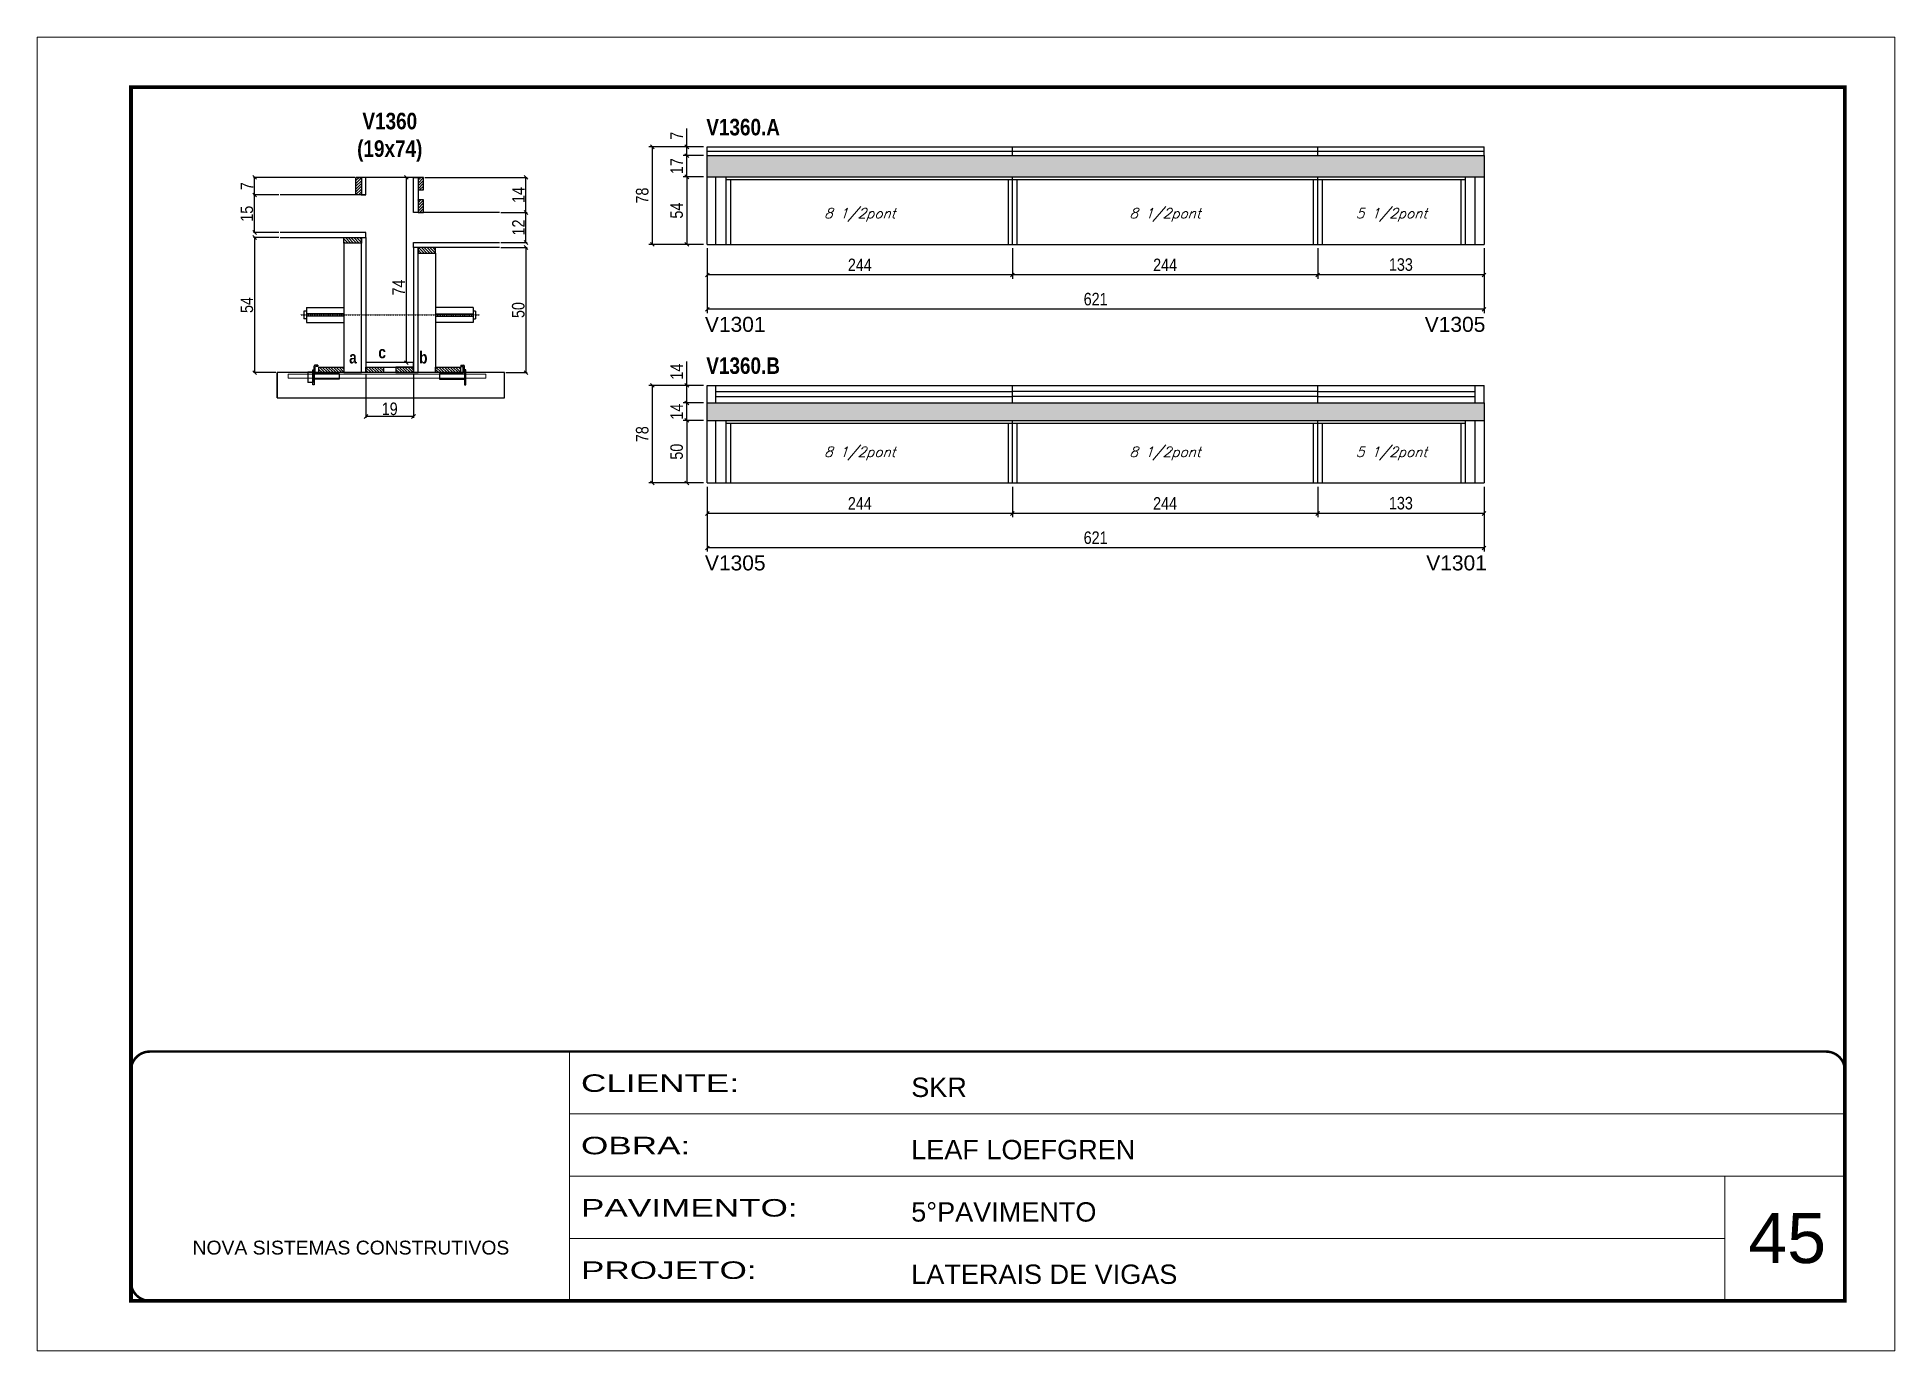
# Model space of a CAD drawing. Extents: x 3309 to 10384, y -2522 to 14608.
# Drawn here: x 3309 to 4794, y 924 to 1974 of the extents above; entities that cross this region are included whole.
import ezdxf

# ---------------------------------------------------------------- set-up
doc = ezdxf.new("R2010")
doc.units = 0
for name, pattern in [('CONTINUO', [0]), ('DASHED', [0.75, 0.5, -0.25]), ('HIDDEN', [0.375, 0.25, -0.125])]:
    doc.linetypes.add(name, pattern=pattern)
for name, color, linetype in [('5', 5, 'Continuous'), ('barrote', 251, 'Continuous'), ('COTA', 241, 'Continuous'), ('detalhes', 4, 'Continuous'), ('NOMENCLATURA', 7, 'Continuous'), ('Painéis', 200, 'Continuous'), ('presilha', 1, 'Continuous'), ('SARR_2.2x10', 60, 'Continuous'), ('SARR_2.2x7', 40, 'Continuous'), ('SARR_3.5x7', 81, 'Continuous'), ('SARR_EDITAR', 141, 'Continuous'), ('TENSOR', 3, 'Continuous'), ('texto', 7, 'Continuous')]:
    doc.layers.add(name, color=color, linetype=linetype)
for name, color, linetype, lineweight in [('CARIMBO', 255, 'Continuous', 9), ('CONCRETO', 251, 'Continuous', 25), ('Folhas', 255, 'Continuous', 9), ('SARRAFO DE PRESSAO', 251, 'DASHED', 9), ('SCO-___-LAJ', 2, 'Continuous', 0)]:
    doc.layers.add(name, color=color, linetype=linetype, lineweight=lineweight)
doc.styles.add('ARIAL', font='arial.ttf')
doc.styles.add('COTA TECNICA', font='techl___.ttf', dxfattribs={"height": 10})
doc.styles.add('COTA TECNICA 2X', font='techl___.ttf', dxfattribs={"height": 10})
doc.styles.add('Romans', font='romans.shx')
doc.styles.get("Standard").update_dxf_attribs({"font": 'arial.ttf'})
doc.styles.add('TECNICA', font='techb___.ttf', dxfattribs={"height": 10})
doc.styles.add('Tecnologia', font='')
doc.styles.get('Tecnologia').set_extended_font_data('Forgotten Futurist')
doc.dimstyles.new('PAINEL', dxfattribs={"dimtxt": 10, "dimasz": 3, "dimexe": 3, "dimexo": 3, "dimgap": 3, "dimtad": 1, "dimdec": 1, "dimzin": 12, "dimdsep": 46, "dimtxsty": 'COTA TECNICA', "dimblk1": 'OBLIQUE', "dimblk2": 'OBLIQUE', "dimsah": 1, "dimcen": 0.9, "dimclrd": 4, "dimclre": 4, "dimclrt": 240, "dimadec": 1, "dimazin": 3, "dimtfac": 1, "dimtdec": 1, "dimtmove": 0, "dimatfit": 3, "dimfxl": 1, "dimtolj": 1, "dimtzin": 12, "dimarcsym": 0})
doc.dimstyles.new('SECAO', dxfattribs={"dimscale": 0.333333, "dimtxt": 5, "dimasz": 9, "dimexe": 3, "dimexo": 3, "dimgap": 3, "dimtad": 1, "dimdec": 1, "dimlfac": 0.5, "dimzin": 12, "dimdsep": 46, "dimtxsty": 'COTA TECNICA 2X', "dimblk1": 'OBLIQUE', "dimblk2": 'OBLIQUE', "dimsah": 1, "dimcen": 0.9, "dimclrd": 4, "dimclre": 4, "dimclrt": 240, "dimadec": 1, "dimazin": 3, "dimtfac": 1, "dimtdec": 1, "dimtmove": 0, "dimatfit": 3, "dimfxl": 1, "dimtolj": 1, "dimtzin": 12, "dimarcsym": 0})
pattern_1 = [(135, (36807.744, -121806.7849), (-1.122532015, -1.122532015), [])]
pattern_2 = [(225, (127130.375, 34955.7234), (1.122532015, -1.122532015), [])]

msp = doc.modelspace()

# ---------------------------------------------------------------- texts
at = {"layer": '5', "linetype": 'Continuous'}
for s, p in [('V1301', (3843.17, 1737.99)), ('V1305', (4418.58, 1737.99)), ('V1305', (3843.17, 1547.32)), ('V1301', (4419.78, 1547.32))]:
    msp.add_text(s, height=12, rotation=359.99996, dxfattribs=at).set_placement(p)
at = {"layer": 'CARIMBO', "style": 'ARIAL'}
msp.add_text('45', height=40, dxfattribs=at).set_placement((4677.23, 993.68))
at = {"layer": 'detalhes', "style": 'TECNICA'}
for s, p in [('c', (3582.08, 1716.86)), ('b', (3614.7, 1712.74)), ('a', (3558.73, 1712.75))]:
    msp.add_text(s, height=9.6, dxfattribs=at).set_placement(p)
at = {"layer": 'NOMENCLATURA', "style": 'TECNICA'}
for s, p in [('V1360.A', (3844.28, 1895.05)), ('V1360.B', (3844.28, 1704.38))]:
    msp.add_text(s, height=13.2, dxfattribs=at).set_placement(p)
at = {"layer": 'NOMENCLATURA', "insert": (3591.24, 1913.08), "char_height": 13.2, "attachment_point": 2, "style": 'TECNICA'}
msp.add_mtext_dynamic_manual_height_columns('V1360\\P(19x74)', width=300.2766, gutter_width=1, heights=[0], dxfattribs=at)
at = {"layer": 'texto', "color": 2, "char_height": 8, "attachment_point": 5, "style": 'Romans'}
for s, insert in [('{\\Q19;\\C256;8 1/2pont}', (3967, 1831.43)), ('{\\Q19;\\C256;8 1/2pont}', (4211, 1831.43)), ('{\\Q19;\\C256;5 1/2pont}', (4392, 1831.43)), ('{\\Q19;\\C256;8 1/2pont}', (3967, 1640.76)), ('{\\Q19;\\C256;8 1/2pont}', (4211, 1640.76)), ('{\\Q19;\\C256;5 1/2pont}', (4392, 1640.76))]:
    msp.add_mtext(s, dxfattribs=dict(at, insert=insert))

# ---------------------------------------------------------------- blocks, each defined once
blk = doc.blocks.new('9999999999')
at = {"color": 30, "linetype": 'CONTINUO'}
for p, q in [((98564.6, 34230.2), (98564.6, 34429.4)), ((98564.6, 34379.6), (99584, 34379.6)), ((98564.6, 34329.8), (99488, 34329.8)), ((99584, 34329.8), (99488, 34329.8)), ((99488, 34329.8), (99488, 34230.2)), ((98564.6, 34280), (99488, 34280))]:
    blk.add_line(p, q, dxfattribs=at)
at = {"color": 30, "linetype": 'CONTINUO', "const_width": 2}
blk.add_lwpolyline([(99584, 34230.2), (99584, 34414.4, 0.414214), (99569, 34429.4), (98229, 34429.4, 0.414214), (98214, 34414.4), (98214, 34245.2, 0.414214), (98229, 34230.2), (99584, 34230.2)], format="xyb", dxfattribs=at)
at = {"layer": 'Folhas'}
blk.add_lwpolyline([(98139, 34190.2), (99624, 34190.2), (99624, 35240.2), (98139, 35240.2)], close=True, dxfattribs=at)
at = {"layer": 'Folhas', "color": 30, "const_width": 3}
blk.add_lwpolyline([(98214, 34230.2), (99584, 34230.2), (99584, 35200.2), (98214, 35200.2)], close=True, dxfattribs=at)
at = {"color": 7, "linetype": 'Continuous', "ltscale": 5, "style": 'ARIAL'}
for s, height, p in [('SKR', 15.48, (98837.7, 34393.1)), ('LEAF LOEFGREN', 15.483, (98837.7, 34343.3)), ('5°PAVIMENTO', 15.483, (98837.7, 34293.5)), ('NOVA SISTEMAS CONSTRUTIVOS', 11.059, (98263.2, 34267.2)), ('LATERAIS DE VIGAS', 15.483, (98837.7, 34243.7))]:
    blk.add_text(s, height=height, dxfattribs=at).set_placement(p)
at = {"layer": 'Folhas', "color": 7, "style": 'Tecnologia', "width": 1.5}
for s, p in [('CLIENTE:', (98573.7, 34397.2)), ('OBRA:', (98573.7, 34347.3)), ('PAVIMENTO:', (98573.7, 34297.5)), ('PROJETO:', (98573.7, 34247.7))]:
    blk.add_text(s, height=14, dxfattribs=at).set_placement(p)
blk = doc.blocks.new('_Oblique')
at = {"color": 0, "linetype": 'ByBlock', "lineweight": -2}
blk.add_line((-0.5, -0.5), (0.5, 0.5), dxfattribs=at)
blk = doc.blocks.new('*D1457')
at = {"layer": 'COTA', "color": 4, "lineweight": -2, "transparency": 16777216}
for p, q in [((3572.2, 1704.4), (3572.2, 1669.3)), ((3610.2, 1704.4), (3610.2, 1669.3)), ((3610.2, 1670.3), (3572.2, 1670.3))]:
    blk.add_line(p, q, dxfattribs=at)
at = {"layer": 'Defpoints', "color": 0, "transparency": 16777216}
for p in [(3572.2, 1705.4), (3610.2, 1705.4), (3572.2, 1670.3)]:
    blk.add_point(p, dxfattribs=at)
at = {"layer": 'COTA', "color": 4, "lineweight": -2, "transparency": 16777216, "xscale": 3, "yscale": 3, "zscale": 3, "rotation": 180}
blk.add_blockref('_Oblique', (3572.2, 1670.3), dxfattribs=at)
at = {"layer": 'COTA', "color": 4, "lineweight": -2, "transparency": 16777216, "xscale": 3, "yscale": 3, "zscale": 3}
blk.add_blockref('_Oblique', (3610.2, 1670.3), dxfattribs=at)
at = {"layer": 'COTA', "color": 240, "transparency": 16777216, "insert": (3591.2, 1676.4), "char_height": 10, "attachment_point": 5, "style": 'COTA TECNICA 2X'}
blk.add_mtext('\\A1;19', dxfattribs=at)
blk = doc.blocks.new('PRESILHA METÁLICA 1')
at = {"layer": 'presilha'}
for p, q in [((0, 13), (6, 13)), ((0, 13), (0, 0)), ((6, 0), (0, 0)), ((6, 15.5), (7.5, 15.5)), ((6, -2.5), (6, 15.5)), ((6, 13), (6, 0)), ((7.5, 10.6), (7.5, 19.9)), ((7.5, 15.5), (7.5, -2.5)), ((37.5, 4.1), (7.5, 4.1)), ((12, 21), (8.6, 21)), ((9, 11.6), (9, 18.9)), ((12, 19.5), (9.6, 19.5)), ((37.5, 11), (9.6, 11)), ((12, 21), (12, 19.5)), ((37.5, 11), (37.5, 4.1)), ((7.5, -2.5), (6, -2.5))]:
    blk.add_line(p, q, dxfattribs=at)
for centre, radius, start, end in [((8.6, 19.9), 1.14, 90, 180), ((9.6, 18.9), 0.57, 90, 180), ((9.6, 11.6), 0.57, 180, 270)]:
    blk.add_arc(centre, radius, start, end, dxfattribs=at)
blk = doc.blocks.new('PRESILHA METÁLICA 2')
at = {"layer": 'presilha'}
for p, q in [((-5.2, 23.5), (-5.2, 22)), ((-5.2, 23.5), (-1.9, 23.5)), ((-0.8, 14.6), (-0.8, 22.4)), ((-30.8, 13.5), (-30.8, 6.6)), ((-30.8, 13.5), (-2.8, 13.5)), ((-30.8, 6.6), (-0.8, 6.6)), ((-5.2, 22), (-2.8, 22)), ((-2.2, 14.1), (-2.2, 21.4)), ((0.8, 18), (-0.8, 18)), ((-0.8, 18), (-0.8, 0)), ((-0.8, 0), (0.8, 0)), ((0.8, 0), (0.8, 18))]:
    blk.add_line(p, q, dxfattribs=at)
for centre, radius, start, end in [((-1.9, 22.4), 1.14, 0, 90), ((-2.8, 21.4), 0.57, 0, 90), ((-2.8, 14.1), 0.57, 270, 0)]:
    blk.add_arc(centre, radius, start, end, dxfattribs=at)
blk = doc.blocks.new('*D1458')
at = {"layer": 'COTA', "color": 4, "lineweight": -2, "transparency": 16777216}
for p, q in [((3502.5, 1813.4), (3482.2, 1813.4)), ((3483.2, 1813.4), (3483.2, 1705.4)), ((3500.2, 1705.4), (3482.2, 1705.4))]:
    blk.add_line(p, q, dxfattribs=at)
at = {"layer": 'Defpoints', "color": 0, "transparency": 16777216}
for p in [(3503.5, 1813.4), (3483.2, 1705.4), (3501.2, 1705.4)]:
    blk.add_point(p, dxfattribs=at)
at = {"layer": 'COTA', "color": 4, "lineweight": -2, "transparency": 16777216, "xscale": 3, "yscale": 3, "zscale": 3}
for p, rotation in [((3483.2, 1813.4), 90), ((3483.2, 1705.4), 270)]:
    blk.add_blockref('_Oblique', p, dxfattribs=dict(at, rotation=rotation))
at = {"layer": 'COTA', "color": 240, "transparency": 16777216, "insert": (3477, 1759.4), "char_height": 10, "attachment_point": 5, "rotation": 90, "style": 'COTA TECNICA 2X'}
blk.add_mtext('\\A1;54', dxfattribs=at)
blk = doc.blocks.new('*D1459')
at = {"layer": 'COTA', "color": 4, "lineweight": -2, "transparency": 16777216}
for p, q in [((3679.9, 1805.4), (3701.1, 1805.4)), ((3700.1, 1805.4), (3700.1, 1705.4)), ((3684, 1705.4), (3701.1, 1705.4))]:
    blk.add_line(p, q, dxfattribs=at)
at = {"layer": 'Defpoints', "color": 0, "transparency": 16777216}
for p in [(3678.9, 1805.4), (3683, 1705.4), (3700.1, 1705.4)]:
    blk.add_point(p, dxfattribs=at)
at = {"layer": 'COTA', "color": 4, "lineweight": -2, "transparency": 16777216, "xscale": 3, "yscale": 3, "zscale": 3}
for p, rotation in [((3700.1, 1805.4), 90), ((3700.1, 1705.4), 270)]:
    blk.add_blockref('_Oblique', p, dxfattribs=dict(at, rotation=rotation))
at = {"layer": 'COTA', "color": 240, "transparency": 16777216, "insert": (3694, 1755.4), "char_height": 10, "attachment_point": 5, "rotation": 90, "style": 'COTA TECNICA 2X'}
blk.add_mtext('\\A1;50', dxfattribs=at)
blk = doc.blocks.new('*D1460')
at = {"layer": 'COTA', "color": 4, "lineweight": -2, "transparency": 16777216}
for p, q in [((3609.2, 1861.4), (3603.5, 1861.4)), ((3604.5, 1713.4), (3604.5, 1861.4)), ((3609.2, 1713.4), (3603.5, 1713.4))]:
    blk.add_line(p, q, dxfattribs=at)
at = {"layer": 'Defpoints', "color": 0, "transparency": 16777216}
for p in [(3604.5, 1861.4), (3610.2, 1861.4), (3610.2, 1713.4)]:
    blk.add_point(p, dxfattribs=at)
at = {"layer": 'COTA', "color": 4, "lineweight": -2, "transparency": 16777216, "xscale": 3, "yscale": 3, "zscale": 3}
for p, rotation in [((3604.5, 1861.4), 90), ((3604.5, 1713.4), 270)]:
    blk.add_blockref('_Oblique', p, dxfattribs=dict(at, rotation=rotation))
at = {"layer": 'COTA', "color": 240, "transparency": 16777216, "insert": (3598.4, 1773.4), "char_height": 10, "attachment_point": 5, "rotation": 90, "style": 'COTA TECNICA 2X'}
blk.add_mtext('\\A1;74', dxfattribs=at)
blk = doc.blocks.new('*D1461')
at = {"layer": 'COTA', "color": 4, "lineweight": -2, "transparency": 16777216}
for p, q in [((3679.9, 1833.4), (3701.1, 1833.4)), ((3700.1, 1809.4), (3700.1, 1833.4)), ((3679.9, 1809.4), (3701.1, 1809.4))]:
    blk.add_line(p, q, dxfattribs=at)
at = {"layer": 'Defpoints', "color": 0, "transparency": 16777216}
for p in [(3678.9, 1833.4), (3700.1, 1833.4), (3678.9, 1809.4)]:
    blk.add_point(p, dxfattribs=at)
at = {"layer": 'COTA', "color": 4, "lineweight": -2, "transparency": 16777216, "xscale": 3, "yscale": 3, "zscale": 3}
for p, rotation in [((3700.1, 1833.4), 90), ((3700.1, 1809.4), 270)]:
    blk.add_blockref('_Oblique', p, dxfattribs=dict(at, rotation=rotation))
at = {"layer": 'COTA', "color": 240, "transparency": 16777216, "insert": (3694.1, 1821.4), "char_height": 10, "attachment_point": 5, "rotation": 90, "style": 'COTA TECNICA 2X'}
blk.add_mtext('\\A1;12', dxfattribs=at)
blk = doc.blocks.new('*D1462')
at = {"layer": 'COTA', "color": 4, "lineweight": -2, "transparency": 16777216}
for p, q in [((3502.5, 1847.4), (3482.2, 1847.4)), ((3483.2, 1817.4), (3483.2, 1847.4)), ((3502.5, 1817.4), (3482.2, 1817.4))]:
    blk.add_line(p, q, dxfattribs=at)
at = {"layer": 'Defpoints', "color": 0, "transparency": 16777216}
for p in [(3483.2, 1847.4), (3503.5, 1847.4), (3503.5, 1817.4)]:
    blk.add_point(p, dxfattribs=at)
at = {"layer": 'COTA', "color": 4, "lineweight": -2, "transparency": 16777216, "xscale": 3, "yscale": 3, "zscale": 3}
for p, rotation in [((3483.2, 1847.4), 90), ((3483.2, 1817.4), 270)]:
    blk.add_blockref('_Oblique', p, dxfattribs=dict(at, rotation=rotation))
at = {"layer": 'COTA', "color": 240, "transparency": 16777216, "insert": (3477, 1832.4), "char_height": 10, "attachment_point": 5, "rotation": 90, "style": 'COTA TECNICA 2X'}
blk.add_mtext('\\A1;15', dxfattribs=at)
blk = doc.blocks.new('*D1463')
at = {"layer": 'COTA', "color": 4, "lineweight": -2, "transparency": 16777216}
for p, q in [((3619.2, 1861.4), (3701.1, 1861.4)), ((3700.1, 1833.4), (3700.1, 1861.4)), ((3679.9, 1833.4), (3701.1, 1833.4))]:
    blk.add_line(p, q, dxfattribs=at)
at = {"layer": 'Defpoints', "color": 0, "transparency": 16777216}
for p in [(3618.2, 1861.4), (3700.1, 1861.4), (3678.9, 1833.4)]:
    blk.add_point(p, dxfattribs=at)
at = {"layer": 'COTA', "color": 4, "lineweight": -2, "transparency": 16777216, "xscale": 3, "yscale": 3, "zscale": 3}
for p, rotation in [((3700.1, 1861.4), 90), ((3700.1, 1833.4), 270)]:
    blk.add_blockref('_Oblique', p, dxfattribs=dict(at, rotation=rotation))
at = {"layer": 'COTA', "color": 240, "transparency": 16777216, "insert": (3694.1, 1847.4), "char_height": 10, "attachment_point": 5, "rotation": 90, "style": 'COTA TECNICA 2X'}
blk.add_mtext('\\A1;14', dxfattribs=at)
blk = doc.blocks.new('*D1464')
at = {"layer": 'COTA', "color": 4, "lineweight": -2, "transparency": 16777216}
for p, q in [((3563.2, 1861.4), (3482.2, 1861.4)), ((3483.2, 1847.4), (3483.2, 1861.4)), ((3502.5, 1847.4), (3482.2, 1847.4))]:
    blk.add_line(p, q, dxfattribs=at)
at = {"layer": 'Defpoints', "color": 0, "transparency": 16777216}
for p in [(3483.2, 1861.4), (3564.2, 1861.4), (3503.5, 1847.4)]:
    blk.add_point(p, dxfattribs=at)
at = {"layer": 'COTA', "color": 4, "lineweight": -2, "transparency": 16777216, "xscale": 3, "yscale": 3, "zscale": 3}
for p, rotation in [((3483.2, 1861.4), 90), ((3483.2, 1847.4), 270)]:
    blk.add_blockref('_Oblique', p, dxfattribs=dict(at, rotation=rotation))
at = {"layer": 'COTA', "color": 240, "transparency": 16777216, "insert": (3477.1, 1854.4), "char_height": 10, "attachment_point": 5, "rotation": 90, "style": 'COTA TECNICA 2X'}
blk.add_mtext('\\A1;7', dxfattribs=at)
blk = doc.blocks.new('*D1465')
at = {"layer": 'COTA', "color": 4, "lineweight": -2, "transparency": 16777216}
for p, q in [((4333, 1804.9), (4333, 1780.5)), ((4466, 1804.9), (4466, 1780.5)), ((4466, 1783.5), (4333, 1783.5))]:
    blk.add_line(p, q, dxfattribs=at)
at = {"layer": 'Defpoints', "color": 0, "transparency": 16777216}
for p in [(4333, 1807.9), (4466, 1807.9), (4333, 1783.5)]:
    blk.add_point(p, dxfattribs=at)
at = {"layer": 'COTA', "color": 4, "lineweight": -2, "transparency": 16777216, "xscale": 3, "yscale": 3, "zscale": 3, "rotation": 180}
blk.add_blockref('_Oblique', (4333, 1783.5), dxfattribs=at)
at = {"layer": 'COTA', "color": 4, "lineweight": -2, "transparency": 16777216, "xscale": 3, "yscale": 3, "zscale": 3}
blk.add_blockref('_Oblique', (4466, 1783.5), dxfattribs=at)
at = {"layer": 'COTA', "color": 240, "transparency": 16777216, "insert": (4399.5, 1791.7), "char_height": 10, "attachment_point": 5, "style": 'COTA TECNICA'}
blk.add_mtext('\\A1;133', dxfattribs=at)
blk = doc.blocks.new('*D1467')
at = {"layer": 'COTA', "color": 4, "lineweight": -2, "transparency": 16777216}
for p, q in [((3845, 1804.9), (3845, 1780.5)), ((4089, 1804.9), (4089, 1780.5)), ((4089, 1783.5), (3845, 1783.5))]:
    blk.add_line(p, q, dxfattribs=at)
at = {"layer": 'Defpoints', "color": 0, "transparency": 16777216}
for p in [(3845, 1807.9), (4089, 1807.9), (3845, 1783.5)]:
    blk.add_point(p, dxfattribs=at)
at = {"layer": 'COTA', "color": 4, "lineweight": -2, "transparency": 16777216, "xscale": 3, "yscale": 3, "zscale": 3, "rotation": 180}
blk.add_blockref('_Oblique', (3845, 1783.5), dxfattribs=at)
at = {"layer": 'COTA', "color": 4, "lineweight": -2, "transparency": 16777216, "xscale": 3, "yscale": 3, "zscale": 3}
blk.add_blockref('_Oblique', (4089, 1783.5), dxfattribs=at)
at = {"layer": 'COTA', "color": 240, "transparency": 16777216, "insert": (3967, 1791.5), "char_height": 10, "attachment_point": 5, "style": 'COTA TECNICA'}
blk.add_mtext('\\A1;244', dxfattribs=at)
blk = doc.blocks.new('*D1468')
at = {"layer": 'COTA', "color": 4, "lineweight": -2, "transparency": 16777216}
for p, q in [((4089, 1804.9), (4089, 1780.5)), ((4333, 1804.9), (4333, 1780.5)), ((4333, 1783.5), (4089, 1783.5))]:
    blk.add_line(p, q, dxfattribs=at)
at = {"layer": 'Defpoints', "color": 0, "transparency": 16777216}
for p in [(4089, 1807.9), (4333, 1807.9), (4089, 1783.5)]:
    blk.add_point(p, dxfattribs=at)
at = {"layer": 'COTA', "color": 4, "lineweight": -2, "transparency": 16777216, "xscale": 3, "yscale": 3, "zscale": 3, "rotation": 180}
blk.add_blockref('_Oblique', (4089, 1783.5), dxfattribs=at)
at = {"layer": 'COTA', "color": 4, "lineweight": -2, "transparency": 16777216, "xscale": 3, "yscale": 3, "zscale": 3}
blk.add_blockref('_Oblique', (4333, 1783.5), dxfattribs=at)
at = {"layer": 'COTA', "color": 240, "transparency": 16777216, "insert": (4211, 1791.5), "char_height": 10, "attachment_point": 5, "style": 'COTA TECNICA'}
blk.add_mtext('\\A1;244', dxfattribs=at)
blk = doc.blocks.new('*D1469')
at = {"layer": 'COTA', "color": 4, "lineweight": -2, "transparency": 16777216}
for p, q in [((3842, 1861.9), (3825.7, 1861.9)), ((3828.7, 1861.9), (3828.7, 1807.9)), ((3842, 1807.9), (3825.7, 1807.9))]:
    blk.add_line(p, q, dxfattribs=at)
at = {"layer": 'Defpoints', "color": 0, "transparency": 16777216}
for p in [(3845, 1861.9), (3828.7, 1807.9), (3845, 1807.9)]:
    blk.add_point(p, dxfattribs=at)
at = {"layer": 'COTA', "color": 4, "lineweight": -2, "transparency": 16777216, "xscale": 3, "yscale": 3, "zscale": 3}
for p, rotation in [((3828.7, 1861.9), 90), ((3828.7, 1807.9), 270)]:
    blk.add_blockref('_Oblique', p, dxfattribs=dict(at, rotation=rotation))
at = {"layer": 'COTA', "color": 240, "transparency": 16777216, "insert": (3820.6, 1834.9), "char_height": 10, "attachment_point": 5, "rotation": 90, "style": 'COTA TECNICA'}
blk.add_mtext('\\A1;54', dxfattribs=at)
blk = doc.blocks.new('*D1470')
at = {"layer": 'COTA', "color": 4, "lineweight": -2, "transparency": 16777216}
for p, q in [((3842, 1878.9), (3825.7, 1878.9)), ((3828.7, 1861.9), (3828.7, 1878.9)), ((3842, 1861.9), (3825.7, 1861.9))]:
    blk.add_line(p, q, dxfattribs=at)
at = {"layer": 'Defpoints', "color": 0, "transparency": 16777216}
for p in [(3828.7, 1878.9), (3845, 1878.9), (3845, 1861.9)]:
    blk.add_point(p, dxfattribs=at)
at = {"layer": 'COTA', "color": 4, "lineweight": -2, "transparency": 16777216, "xscale": 3, "yscale": 3, "zscale": 3}
for p, rotation in [((3828.7, 1878.9), 90), ((3828.7, 1861.9), 270)]:
    blk.add_blockref('_Oblique', p, dxfattribs=dict(at, rotation=rotation))
at = {"layer": 'COTA', "color": 240, "transparency": 16777216, "insert": (3820.6, 1870.4), "char_height": 10, "attachment_point": 5, "rotation": 90, "style": 'COTA TECNICA'}
blk.add_mtext('\\A1;17', dxfattribs=at)
blk = doc.blocks.new('*D1466')
at = {"layer": 'COTA', "color": 4, "lineweight": -2, "transparency": 16777216}
for p, q in [((3845, 1804.9), (3845, 1753)), ((4466, 1804.9), (4466, 1753)), ((4466, 1756), (3845, 1756))]:
    blk.add_line(p, q, dxfattribs=at)
at = {"layer": 'Defpoints', "color": 0, "transparency": 16777216}
for p in [(3845, 1807.9), (4466, 1807.9), (3845, 1756)]:
    blk.add_point(p, dxfattribs=at)
at = {"layer": 'COTA', "color": 4, "lineweight": -2, "transparency": 16777216, "xscale": 3, "yscale": 3, "zscale": 3, "rotation": 180}
blk.add_blockref('_Oblique', (3845, 1756), dxfattribs=at)
at = {"layer": 'COTA', "color": 4, "lineweight": -2, "transparency": 16777216, "xscale": 3, "yscale": 3, "zscale": 3}
blk.add_blockref('_Oblique', (4466, 1756), dxfattribs=at)
at = {"layer": 'COTA', "color": 240, "transparency": 16777216, "insert": (4155.5, 1764.1), "char_height": 10, "attachment_point": 5, "style": 'COTA TECNICA'}
blk.add_mtext('\\A1;621', dxfattribs=at)
blk = doc.blocks.new('*D1471')
at = {"layer": 'COTA', "color": 4, "lineweight": -2, "transparency": 16777216}
for p, q in [((3828.7, 1885.9), (3828.7, 1900.6)), ((3842, 1885.9), (3825.7, 1885.9)), ((3842, 1878.9), (3825.7, 1878.9)), ((3828.7, 1878.9), (3828.7, 1885.9))]:
    blk.add_line(p, q, dxfattribs=at)
at = {"layer": 'Defpoints', "color": 0, "transparency": 16777216}
for p in [(3828.7, 1885.9), (3845, 1885.9), (3845, 1878.9)]:
    blk.add_point(p, dxfattribs=at)
at = {"layer": 'COTA', "color": 4, "lineweight": -2, "transparency": 16777216, "xscale": 3, "yscale": 3, "zscale": 3}
for p, rotation in [((3828.7, 1885.9), 90), ((3828.7, 1878.9), 270)]:
    blk.add_blockref('_Oblique', p, dxfattribs=dict(at, rotation=rotation))
at = {"layer": 'COTA', "color": 240, "transparency": 16777216, "insert": (3820.6, 1894.7), "char_height": 10, "attachment_point": 5, "rotation": 90, "style": 'COTA TECNICA'}
blk.add_mtext('\\A1;7', dxfattribs=at)
blk = doc.blocks.new('*D1472')
at = {"layer": 'COTA', "color": 4, "lineweight": -2, "transparency": 16777216}
for p, q in [((3842, 1885.9), (3798.2, 1885.9)), ((3801.2, 1807.9), (3801.2, 1885.9)), ((3842, 1807.9), (3798.2, 1807.9))]:
    blk.add_line(p, q, dxfattribs=at)
at = {"layer": 'Defpoints', "color": 0, "transparency": 16777216}
for p in [(3801.2, 1885.9), (3845, 1885.9), (3845, 1807.9)]:
    blk.add_point(p, dxfattribs=at)
at = {"layer": 'COTA', "color": 4, "lineweight": -2, "transparency": 16777216, "xscale": 3, "yscale": 3, "zscale": 3}
for p, rotation in [((3801.2, 1885.9), 90), ((3801.2, 1807.9), 270)]:
    blk.add_blockref('_Oblique', p, dxfattribs=dict(at, rotation=rotation))
at = {"layer": 'COTA', "color": 240, "transparency": 16777216, "insert": (3793.1, 1846.9), "char_height": 10, "attachment_point": 5, "rotation": 90, "style": 'COTA TECNICA'}
blk.add_mtext('\\A1;78', dxfattribs=at)
blk = doc.blocks.new('*D1473')
at = {"layer": 'COTA', "color": 4, "lineweight": -2, "transparency": 16777216}
for p, q in [((4333, 1614.2), (4333, 1589.8)), ((4466, 1614.2), (4466, 1589.8)), ((4466, 1592.8), (4333, 1592.8))]:
    blk.add_line(p, q, dxfattribs=at)
at = {"layer": 'Defpoints', "color": 0, "transparency": 16777216}
for p in [(4333, 1617.2), (4466, 1617.2), (4333, 1592.8)]:
    blk.add_point(p, dxfattribs=at)
at = {"layer": 'COTA', "color": 4, "lineweight": -2, "transparency": 16777216, "xscale": 3, "yscale": 3, "zscale": 3, "rotation": 180}
blk.add_blockref('_Oblique', (4333, 1592.8), dxfattribs=at)
at = {"layer": 'COTA', "color": 4, "lineweight": -2, "transparency": 16777216, "xscale": 3, "yscale": 3, "zscale": 3}
blk.add_blockref('_Oblique', (4466, 1592.8), dxfattribs=at)
at = {"layer": 'COTA', "color": 240, "transparency": 16777216, "insert": (4399.5, 1601), "char_height": 10, "attachment_point": 5, "style": 'COTA TECNICA'}
blk.add_mtext('\\A1;133', dxfattribs=at)
blk = doc.blocks.new('*D1474')
at = {"layer": 'COTA', "color": 4, "lineweight": -2, "transparency": 16777216}
for p, q in [((3845, 1614.2), (3845, 1589.8)), ((4089, 1614.2), (4089, 1589.8)), ((4089, 1592.8), (3845, 1592.8))]:
    blk.add_line(p, q, dxfattribs=at)
at = {"layer": 'Defpoints', "color": 0, "transparency": 16777216}
for p in [(3845, 1617.2), (4089, 1617.2), (3845, 1592.8)]:
    blk.add_point(p, dxfattribs=at)
at = {"layer": 'COTA', "color": 4, "lineweight": -2, "transparency": 16777216, "xscale": 3, "yscale": 3, "zscale": 3, "rotation": 180}
blk.add_blockref('_Oblique', (3845, 1592.8), dxfattribs=at)
at = {"layer": 'COTA', "color": 4, "lineweight": -2, "transparency": 16777216, "xscale": 3, "yscale": 3, "zscale": 3}
blk.add_blockref('_Oblique', (4089, 1592.8), dxfattribs=at)
at = {"layer": 'COTA', "color": 240, "transparency": 16777216, "insert": (3967, 1600.9), "char_height": 10, "attachment_point": 5, "style": 'COTA TECNICA'}
blk.add_mtext('\\A1;244', dxfattribs=at)
blk = doc.blocks.new('*D1475')
at = {"layer": 'COTA', "color": 4, "lineweight": -2, "transparency": 16777216}
for p, q in [((4089, 1614.2), (4089, 1589.8)), ((4333, 1614.2), (4333, 1589.8)), ((4333, 1592.8), (4089, 1592.8))]:
    blk.add_line(p, q, dxfattribs=at)
at = {"layer": 'Defpoints', "color": 0, "transparency": 16777216}
for p in [(4089, 1617.2), (4333, 1617.2), (4089, 1592.8)]:
    blk.add_point(p, dxfattribs=at)
at = {"layer": 'COTA', "color": 4, "lineweight": -2, "transparency": 16777216, "xscale": 3, "yscale": 3, "zscale": 3, "rotation": 180}
blk.add_blockref('_Oblique', (4089, 1592.8), dxfattribs=at)
at = {"layer": 'COTA', "color": 4, "lineweight": -2, "transparency": 16777216, "xscale": 3, "yscale": 3, "zscale": 3}
blk.add_blockref('_Oblique', (4333, 1592.8), dxfattribs=at)
at = {"layer": 'COTA', "color": 240, "transparency": 16777216, "insert": (4211, 1600.9), "char_height": 10, "attachment_point": 5, "style": 'COTA TECNICA'}
blk.add_mtext('\\A1;244', dxfattribs=at)
blk = doc.blocks.new('*D1476')
at = {"layer": 'COTA', "color": 4, "lineweight": -2, "transparency": 16777216}
for p, q in [((3842, 1667.2), (3825.7, 1667.2)), ((3828.7, 1667.2), (3828.7, 1617.2)), ((3842, 1617.2), (3825.7, 1617.2))]:
    blk.add_line(p, q, dxfattribs=at)
at = {"layer": 'Defpoints', "color": 0, "transparency": 16777216}
for p in [(3845, 1667.2), (3828.7, 1617.2), (3845, 1617.2)]:
    blk.add_point(p, dxfattribs=at)
at = {"layer": 'COTA', "color": 4, "lineweight": -2, "transparency": 16777216, "xscale": 3, "yscale": 3, "zscale": 3}
for p, rotation in [((3828.7, 1667.2), 90), ((3828.7, 1617.2), 270)]:
    blk.add_blockref('_Oblique', p, dxfattribs=dict(at, rotation=rotation))
at = {"layer": 'COTA', "color": 240, "transparency": 16777216, "insert": (3820.6, 1642.2), "char_height": 10, "attachment_point": 5, "rotation": 90, "style": 'COTA TECNICA'}
blk.add_mtext('\\A1;50', dxfattribs=at)
blk = doc.blocks.new('*D1477')
at = {"layer": 'COTA', "color": 4, "lineweight": -2, "transparency": 16777216}
for p, q in [((3842, 1681.2), (3825.7, 1681.2)), ((3828.7, 1667.2), (3828.7, 1681.2)), ((3842, 1667.2), (3825.7, 1667.2))]:
    blk.add_line(p, q, dxfattribs=at)
at = {"layer": 'Defpoints', "color": 0, "transparency": 16777216}
for p in [(3828.7, 1681.2), (3845, 1681.2), (3845, 1667.2)]:
    blk.add_point(p, dxfattribs=at)
at = {"layer": 'COTA', "color": 4, "lineweight": -2, "transparency": 16777216, "xscale": 3, "yscale": 3, "zscale": 3}
for p, rotation in [((3828.7, 1681.2), 90), ((3828.7, 1667.2), 270)]:
    blk.add_blockref('_Oblique', p, dxfattribs=dict(at, rotation=rotation))
at = {"layer": 'COTA', "color": 240, "transparency": 16777216, "insert": (3820.6, 1674.2), "char_height": 10, "attachment_point": 5, "rotation": 90, "style": 'COTA TECNICA'}
blk.add_mtext('\\A1;14', dxfattribs=at)
blk = doc.blocks.new('*D1478')
at = {"layer": 'COTA', "color": 4, "lineweight": -2, "transparency": 16777216}
for p, q in [((3845, 1614.2), (3845, 1562.3)), ((4466, 1614.2), (4466, 1562.3)), ((4466, 1565.3), (3845, 1565.3))]:
    blk.add_line(p, q, dxfattribs=at)
at = {"layer": 'Defpoints', "color": 0, "transparency": 16777216}
for p in [(3845, 1617.2), (4466, 1617.2), (3845, 1565.3)]:
    blk.add_point(p, dxfattribs=at)
at = {"layer": 'COTA', "color": 4, "lineweight": -2, "transparency": 16777216, "xscale": 3, "yscale": 3, "zscale": 3, "rotation": 180}
blk.add_blockref('_Oblique', (3845, 1565.3), dxfattribs=at)
at = {"layer": 'COTA', "color": 4, "lineweight": -2, "transparency": 16777216, "xscale": 3, "yscale": 3, "zscale": 3}
blk.add_blockref('_Oblique', (4466, 1565.3), dxfattribs=at)
at = {"layer": 'COTA', "color": 240, "transparency": 16777216, "insert": (4155.5, 1573.4), "char_height": 10, "attachment_point": 5, "style": 'COTA TECNICA'}
blk.add_mtext('\\A1;621', dxfattribs=at)
blk = doc.blocks.new('*D1479')
at = {"layer": 'COTA', "color": 4, "lineweight": -2, "transparency": 16777216}
for p, q in [((3828.7, 1695.2), (3828.7, 1714.3)), ((3842, 1695.2), (3825.7, 1695.2)), ((3828.7, 1681.2), (3828.7, 1695.2)), ((3842, 1681.2), (3825.7, 1681.2))]:
    blk.add_line(p, q, dxfattribs=at)
at = {"layer": 'Defpoints', "color": 0, "transparency": 16777216}
for p in [(3828.7, 1695.2), (3845, 1695.2), (3845, 1681.2)]:
    blk.add_point(p, dxfattribs=at)
at = {"layer": 'COTA', "color": 4, "lineweight": -2, "transparency": 16777216, "xscale": 3, "yscale": 3, "zscale": 3}
for p, rotation in [((3828.7, 1695.2), 90), ((3828.7, 1681.2), 270)]:
    blk.add_blockref('_Oblique', p, dxfattribs=dict(at, rotation=rotation))
at = {"layer": 'COTA', "color": 240, "transparency": 16777216, "insert": (3820.6, 1706.2), "char_height": 10, "attachment_point": 5, "rotation": 90, "style": 'COTA TECNICA'}
blk.add_mtext('\\A1;14', dxfattribs=at)
blk = doc.blocks.new('*D1480')
at = {"layer": 'COTA', "color": 4, "lineweight": -2, "transparency": 16777216}
for p, q in [((3842, 1695.2), (3798.2, 1695.2)), ((3801.2, 1617.2), (3801.2, 1695.2)), ((3842, 1617.2), (3798.2, 1617.2))]:
    blk.add_line(p, q, dxfattribs=at)
at = {"layer": 'Defpoints', "color": 0, "transparency": 16777216}
for p in [(3801.2, 1695.2), (3845, 1695.2), (3845, 1617.2)]:
    blk.add_point(p, dxfattribs=at)
at = {"layer": 'COTA', "color": 4, "lineweight": -2, "transparency": 16777216, "xscale": 3, "yscale": 3, "zscale": 3}
for p, rotation in [((3801.2, 1695.2), 90), ((3801.2, 1617.2), 270)]:
    blk.add_blockref('_Oblique', p, dxfattribs=dict(at, rotation=rotation))
at = {"layer": 'COTA', "color": 240, "transparency": 16777216, "insert": (3793.1, 1656.2), "char_height": 10, "attachment_point": 5, "rotation": 90, "style": 'COTA TECNICA'}
blk.add_mtext('\\A1;78', dxfattribs=at)

# ---------------------------------------------------------------- dimensions: what is measured, and where the dimension line sits
at = {"layer": 'COTA'}
for base, p1, p2, angle, dimstyle, picture, middle in [((3801.15, 1885.86), (3845, 1807.86), (3845, 1885.86), 90, 'PAINEL', '*D1472', (3793.06, 1846.86)), ((3828.68, 1885.86), (3845, 1878.86), (3845, 1885.86), 90, 'PAINEL', '*D1471', (3820.61, 1894.72)), ((3828.68, 1878.86), (3845, 1861.86), (3845, 1878.86), 90, 'PAINEL', '*D1470', (3820.61, 1870.36)), ((3483.16, 1861.38), (3503.51, 1847.38), (3564.21, 1861.38), 90, 'SECAO', '*D1464', (3477.09, 1854.38)), ((3700.12, 1861.38), (3678.9, 1833.38), (3618.21, 1861.38), 90, 'SECAO', '*D1463', (3694.05, 1847.38)), ((3828.68, 1807.86), (3845, 1861.86), (3845, 1807.86), 90, 'PAINEL', '*D1469', (3820.57, 1834.86)), ((3483.16, 1847.38), (3503.51, 1817.38), (3503.51, 1847.38), 90, 'SECAO', '*D1462', (3477.05, 1832.38)), ((3700.12, 1833.38), (3678.9, 1809.38), (3678.9, 1833.38), 90, 'SECAO', '*D1461', (3694.06, 1821.38)), ((3483.16, 1705.38, 0), (3503.51, 1813.38), (3501.15, 1705.38), 90, 'SECAO', '*D1458', (3477.05, 1759.38, 0)), ((3700.12, 1705.38, 0), (3678.9, 1805.38), (3683.02, 1705.38, 0), 90, 'SECAO', '*D1459', (3694.01, 1755.38, 0)), ((4089, 1783.47), (4333, 1807.86), (4089, 1807.86), 180, 'PAINEL', '*D1468', (4211, 1791.54)), ((4333, 1783.47), (4466, 1807.86), (4333, 1807.86), 180, 'PAINEL', '*D1465', (4399.5, 1791.69)), ((3828.68, 1695.19), (3845, 1681.19), (3845, 1695.19), 90, 'PAINEL', '*D1479', (3820.61, 1706.25)), ((3801.15, 1695.19), (3845, 1617.19), (3845, 1695.19), 90, 'PAINEL', '*D1480', (3793.06, 1656.19)), ((3828.68, 1617.19), (3845, 1667.19), (3845, 1617.19), 90, 'PAINEL', '*D1476', (3820.57, 1642.19)), ((4089, 1592.8), (4333, 1617.19), (4089, 1617.19), 180, 'PAINEL', '*D1475', (4211, 1600.87)), ((4333, 1592.8), (4466, 1617.19), (4333, 1617.19), 180, 'PAINEL', '*D1473', (4399.5, 1601.02))]:
    dim = msp.add_linear_dim(base=base, p1=p1, p2=p2, angle=angle, dimstyle=dimstyle, dxfattribs=at)
    dim.commit()
    dim.dimension.update_dxf_attribs({"geometry": picture, "text_midpoint": middle})
for base, p1, p2, angle, dimstyle, picture, middle in [((3604.47, 1861.38), (3610.21, 1713.38), (3610.21, 1861.38), 90, 'SECAO', '*D1460', (3604.47, 1773.38)), ((3572.21, 1670.29), (3610.21, 1705.38), (3572.21, 1705.38), 180, 'SECAO', '*D1457', (3591.21, 1670.29)), ((3828.68, 1681.19), (3845, 1667.19), (3845, 1681.19), 90, 'PAINEL', '*D1477', (3828.68, 1674.19))]:
    dim = msp.add_linear_dim(base=base, p1=p1, p2=p2, angle=angle, dimstyle=dimstyle, dxfattribs=at)
    dim.commit()
    dim.dimension.update_dxf_attribs({"geometry": picture, "text_midpoint": middle, "dimtype": 160})
for base, p1, p2, picture, middle in [((3845, 1783.47), (4089, 1807.86), (3845, 1807.86), '*D1467', (3967, 1791.54)), ((3845, 1592.8), (4089, 1617.19), (3845, 1617.19), '*D1474', (3967, 1600.87))]:
    dim = msp.add_linear_dim(base=base, p1=p1, p2=p2, angle=180, dimstyle='PAINEL', override={"dimtmove": 1}, dxfattribs=at)
    dim.commit()
    dim.dimension.update_dxf_attribs({"geometry": picture, "text_midpoint": middle})
for base, p1, p2, picture, middle in [((3845, 1756), (4466, 1807.86), (3845, 1807.86), '*D1466', (4155.5, 1764.1)), ((3845, 1565.33), (4466, 1617.19), (3845, 1617.19), '*D1478', (4155.5, 1573.43))]:
    dim = msp.add_linear_dim(base=base, p1=p1, p2=p2, dimstyle='PAINEL', dxfattribs=at)
    dim.commit()
    dim.dimension.update_dxf_attribs({"geometry": picture, "text_midpoint": middle})

# ---------------------------------------------------------------- hatches: boundary and pattern name
at = {"layer": 'COTA'}
h = msp.add_hatch(dxfattribs=at)
h.set_pattern_fill('AR-CONC', color=256, scale=0.03)
h.set_pattern_definition([(50, (-1512.2763, -5210.2614), (5.46554, -0.4781726), [0.5715, -6.2865]), (355, (-1512.2763, -5210.2614), (-1.0573026, 5.7317054), [0.4572, -5.0292175]), (100.451445, (-1511.821, -5210.301), (4.4082374, 5.2535326), [0.4857003, -5.3427073]), (46.1842, (-1512.276, -5208.7374), (8.132371, -1.26127), [0.85725, -9.42975]), (96.63556, (-1511.5986, -5208.8425), (7.122124, 7.422784), [0.728551, -8.014068]), (351.18415, (-1512.276, -5208.737), (7.122124, 7.422784), [0.685799, -7.543792]), (21, (-1511.5143, -5209.1184), (4.5484317, -3.067956), [0.5715, -6.2865]), (326, (-1511.5143, -5209.1184), (1.854061, 5.525639), [0.4572, -5.0292]), (71.451445, (-1511.135, -5209.374), (6.4024926, 2.457683), [0.4857003, -5.342698]), (37.5, (-1512.2763, -5210.2614), (0.0926581, 2.53665117), [0, -4.96824, 0, -5.1054, 0, -5.04825]), (7.5, (-1512.2763, -5210.2614), (2.0045899, 3.00541724), [0, -2.91084, 0, -4.85394, 0, -1.92405]), (327.5, (-1513.9756, -5210.2614), (4.06771786, -0.1718623), [0, -1.905, 0, -5.9436, 0, -7.8867]), (317.5, (-1514.7376, -5210.2614), (4.4438754, 0.7627947), [0, -2.4765, 0, -3.94716, 0, -5.6007])])
h.paths.add_polyline_path([(3845, 1878.86), (3845, 1861.86), (4466, 1861.86), (4466, 1878.86)])
h = msp.add_hatch(dxfattribs=at)
h.set_pattern_fill('AR-CONC', color=256, scale=0.03)
h.set_pattern_definition([(50, (-1512.2763, -5407.931), (5.46554, -0.4781726), [0.5715, -6.2865]), (355, (-1512.2763, -5407.931), (-1.0573026, 5.7317054), [0.4572, -5.0292175]), (100.451445, (-1511.821, -5407.971), (4.4082374, 5.2535326), [0.4857003, -5.3427073]), (46.1842, (-1512.276, -5406.407), (8.132371, -1.26127), [0.85725, -9.42975]), (96.63556, (-1511.5986, -5406.512), (7.122124, 7.422784), [0.728551, -8.014068]), (351.18415, (-1512.276, -5406.407), (7.122124, 7.422784), [0.685799, -7.543792]), (21, (-1511.5143, -5406.788), (4.5484317, -3.067956), [0.5715, -6.2865]), (326, (-1511.5143, -5406.788), (1.854061, 5.525639), [0.4572, -5.0292]), (71.451445, (-1511.135, -5407.0437), (6.4024926, 2.457683), [0.4857003, -5.342698]), (37.5, (-1512.2763, -5407.931), (0.0926581, 2.53665117), [0, -4.96824, 0, -5.1054, 0, -5.04825]), (7.5, (-1512.2763, -5407.931), (2.0045899, 3.00541724), [0, -2.91084, 0, -4.85394, 0, -1.92405]), (327.5, (-1513.9756, -5407.931), (4.06771786, -0.1718623), [0, -1.905, 0, -5.9436, 0, -7.8867]), (317.5, (-1514.7376, -5407.931), (4.4438754, 0.7627947), [0, -2.4765, 0, -3.94716, 0, -5.6007])])
h.paths.add_polyline_path([(3845, 1681.19), (3845, 1667.19), (4466, 1667.19), (4466, 1681.19)])
at = {"layer": 'SARR_2.2x10'}
h = msp.add_hatch(dxfattribs=at)
h.set_pattern_fill('ANSI31', color=256, scale=0.5, angle=90)
h.set_pattern_definition([(135, (36728.144, -121806.7849), (-1.122532015, -1.122532015), [])])
h.paths.add_polyline_path([(3534.61, 1709.78), (3534.61, 1705.38), (3554.61, 1705.38), (3554.61, 1709.78)])
h = msp.add_hatch(dxfattribs=at)
h.set_pattern_fill('ANSI31', color=256, scale=0.5, angle=90)
h.set_pattern_definition([(135, (36821.344, -121806.7849), (-1.122532015, -1.122532015), [])])
h.paths.add_polyline_path([(3627.81, 1709.78), (3627.81, 1705.38), (3647.81, 1705.38), (3647.81, 1709.78)])
at = {"layer": 'SARR_2.2x7'}
h = msp.add_hatch(dxfattribs=at)
h.set_pattern_fill('ANSI31', color=256, scale=0.5, angle=180)
h.set_pattern_definition(pattern_2)
h.paths.add_polyline_path([(3568.61, 1847.38), (3564.21, 1847.38), (3564.21, 1861.38), (3568.61, 1861.38)])
h = msp.add_hatch(dxfattribs=at)
h.set_pattern_fill('ANSI31', color=256, scale=0.5, angle=180)
h.set_pattern_definition(pattern_2)
h.paths.add_polyline_path([(3613.81, 1851.38), (3618.21, 1851.38), (3618.21, 1861.38), (3613.81, 1861.38)])
h = msp.add_hatch(dxfattribs=at)
h.set_pattern_fill('ANSI31', color=256, scale=0.5, angle=180)
h.set_pattern_definition([(225, (127130.375, 34937.7234), (1.122532015, -1.122532015), [])])
h.paths.add_polyline_path([(3613.81, 1833.38), (3618.21, 1833.38), (3618.21, 1843.38), (3613.81, 1843.38)])
h = msp.add_hatch(dxfattribs=at)
h.set_pattern_fill('ANSI31', color=256, scale=0.5, angle=90)
h.set_pattern_definition([(135, (36742.144, -121703.1849), (-1.122532015, -1.122532015), [])])
h.paths.add_polyline_path([(3568.61, 1813.38), (3568.61, 1808.98), (3554.61, 1808.98), (3554.61, 1813.38)])
h = msp.add_hatch(dxfattribs=at)
h.set_pattern_fill('ANSI31', color=256, scale=0.5, angle=90)
h.set_pattern_definition([(135, (36722.144, -121711.1849), (-1.122532015, -1.122532015), [])])
h.paths.add_polyline_path([(3613.81, 1805.38), (3613.81, 1800.98), (3627.81, 1800.98), (3627.81, 1805.38)])
h = msp.add_hatch(dxfattribs=at)
h.set_pattern_fill('ANSI31', color=256, scale=0.5, angle=90)
h.set_pattern_definition(pattern_1)
h.paths.add_polyline_path([(3586.21, 1705.38), (3586.21, 1709.78), (3572.21, 1709.78), (3572.21, 1705.38)])
h = msp.add_hatch(dxfattribs=at)
h.set_pattern_fill('ANSI31', color=256, scale=0.5, angle=90)
h.set_pattern_definition(pattern_1)
h.paths.add_polyline_path([(3596.21, 1709.78), (3596.21, 1705.38), (3610.21, 1705.38), (3610.21, 1709.78)])

# ---------------------------------------------------------------- linework, layer by layer
at = {"ltscale": 3}
for p, q in [((3522.61, 1754.48), (3522.61, 1748.48)), ((3524.61, 1754.48), (3522.61, 1754.48)), ((3524.61, 1757.48), (3524.61, 1745.48)), ((3524.61, 1757.48), (3554.61, 1757.48)), ((3554.61, 1752.48), (3524.61, 1752.48)), ((3657.81, 1757.48), (3627.81, 1757.48)), ((3627.81, 1752.48), (3657.81, 1752.48)), ((3657.81, 1757.48), (3657.81, 1745.48)), ((3659.81, 1754.48), (3657.81, 1754.48)), ((3659.81, 1754.48), (3659.81, 1748.48)), ((3524.61, 1748.48), (3522.61, 1748.48)), ((3554.61, 1750.48), (3524.61, 1750.48)), ((3524.61, 1745.48), (3554.61, 1745.48)), ((3627.81, 1750.48), (3657.81, 1750.48)), ((3657.81, 1745.48), (3627.81, 1745.48)), ((3657.81, 1748.48), (3659.81, 1748.48))]:
    msp.add_line(p, q, dxfattribs=at)
at = {"layer": 'barrote'}
msp.add_lwpolyline([(3501.15, 1685.38), (3683.07, 1685.38), (3683.07, 1705.38), (3501.15, 1705.38)], close=True, dxfattribs=at)
at = {"layer": 'CONCRETO', "linetype": 'Continuous'}
for p, q in [((3618.21, 1861.38), (3564.21, 1861.38)), ((3572.21, 1847.38), (3503.51, 1847.38)), ((3678.9, 1833.38), (3610.21, 1833.38)), ((3572.21, 1817.38), (3503.51, 1817.38))]:
    msp.add_line(p, q, dxfattribs=at)
at = {"layer": 'COTA'}
for p, q in [((3845, 1861.86), (3845, 1878.86)), ((4466, 1878.86), (4466, 1861.86)), ((3845, 1667.19), (3845, 1681.19)), ((4466, 1681.19), (4466, 1667.19))]:
    msp.add_line(p, q, dxfattribs=at)
at = {"layer": 'detalhes', "color": 250}
msp.add_line((3501.15, 1685.38), (3501.15, 1705.38), dxfattribs=at)
at = {"layer": 'Painéis', "linetype": 'ByBlock'}
for p, q in [((3845, 1885.86), (4466, 1885.86)), ((3845, 1878.86), (3845, 1885.86)), ((3845, 1878.86), (4466, 1878.86)), ((4089, 1878.86), (4089, 1885.86)), ((4333, 1878.86), (4333, 1885.86)), ((4466, 1878.86), (4466, 1885.86)), ((3845, 1807.86), (3845, 1861.86)), ((3845, 1861.86), (4466, 1861.86)), ((4089, 1807.86), (4089, 1861.86)), ((4333, 1807.86), (4333, 1861.86)), ((4466, 1861.86), (4466, 1807.86)), ((3845, 1807.86), (4466, 1807.86)), ((3845, 1695.19), (4466, 1695.19)), ((3845, 1681.19), (3845, 1695.19)), ((4089, 1681.19), (4089, 1695.19)), ((4333, 1681.19), (4333, 1695.19)), ((4466, 1681.19), (4466, 1695.19)), ((3845, 1681.19), (4466, 1681.19)), ((3845, 1617.19), (3845, 1667.19)), ((3845, 1667.19), (4466, 1667.19)), ((4089, 1617.19), (4089, 1667.19)), ((4333, 1617.19), (4333, 1667.19)), ((4466, 1667.19), (4466, 1617.19)), ((3845, 1617.19), (4466, 1617.19))]:
    msp.add_line(p, q, dxfattribs=at)
at = {"layer": 'Painéis', "linetype": 'Continuous'}
for points in [[(3568.61, 1847.38), (3572.21, 1847.38), (3572.21, 1861.38), (3568.61, 1861.38)], [(3613.81, 1833.38), (3610.21, 1833.38), (3610.21, 1861.38), (3613.81, 1861.38)], [(3568.61, 1705.38), (3568.61, 1813.38), (3572.21, 1813.38), (3572.21, 1705.38)], [(3613.81, 1705.38), (3613.81, 1805.38), (3610.21, 1805.38), (3610.21, 1705.38)], [(3610.21, 1713.38), (3572.21, 1713.38), (3572.21, 1709.78), (3610.21, 1709.78)]]:
    msp.add_lwpolyline(points, close=True, dxfattribs=at)
at = {"layer": 'Painéis', "linetype": 'Continuous', "elevation": 0}
for points in [[(3503.51, 1813.38), (3572.21, 1813.38), (3572.21, 1817.38), (3503.51, 1817.38)], [(3678.9, 1805.38), (3610.21, 1805.38), (3610.21, 1809.38), (3678.9, 1809.38)]]:
    msp.add_lwpolyline(points, dxfattribs=at)
at = {"layer": 'SARR_2.2x10'}
for points in [[(3534.61, 1709.78), (3554.61, 1709.78), (3554.61, 1705.38), (3534.61, 1705.38)], [(3627.81, 1709.78), (3647.81, 1709.78), (3647.81, 1705.38), (3627.81, 1705.38)]]:
    msp.add_lwpolyline(points, close=True, dxfattribs=at)
at = {"layer": 'SARR_2.2x7', "linetype": 'Continuous'}
for p, q in [((3845, 1882.36), (4089, 1882.36)), ((4089, 1882.36), (4333, 1882.36)), ((4333, 1882.36), (4466, 1882.36)), ((3852, 1807.86), (3852, 1861.86)), ((3860, 1859.66), (4089, 1859.66)), ((4089, 1859.66), (4333, 1859.66)), ((4333, 1859.66), (4451, 1859.66)), ((4459, 1807.86), (4459, 1861.86)), ((3852, 1681.19), (3852, 1695.19)), ((4459, 1681.19), (4459, 1695.19)), ((3852, 1617.19), (3852, 1667.19)), ((3860, 1664.99), (4089, 1664.99)), ((4089, 1664.99), (4333, 1664.99)), ((4333, 1664.99), (4451, 1664.99)), ((4459, 1617.19), (4459, 1667.19))]:
    msp.add_line(p, q, dxfattribs=at)
at = {"layer": 'SARR_2.2x7'}
for points in [[(3568.61, 1861.38), (3568.61, 1847.38), (3564.21, 1847.38), (3564.21, 1861.38)], [(3613.81, 1861.38), (3613.81, 1851.38), (3618.21, 1851.38), (3618.21, 1861.38)], [(3613.81, 1843.38), (3613.81, 1833.38), (3618.21, 1833.38), (3618.21, 1843.38)], [(3572.21, 1709.78), (3586.21, 1709.78), (3586.21, 1705.38), (3572.21, 1705.38)], [(3610.21, 1709.78), (3596.21, 1709.78), (3596.21, 1705.38), (3610.21, 1705.38)]]:
    msp.add_lwpolyline(points, close=True, dxfattribs=at)
at = {"layer": 'SARR_2.2x7', "elevation": 0}
for points in [[(3554.61, 1813.38), (3568.61, 1813.38), (3568.61, 1808.98), (3554.61, 1808.98)], [(3627.81, 1805.38), (3613.81, 1805.38), (3613.81, 1800.98), (3627.81, 1800.98)]]:
    msp.add_lwpolyline(points, close=True, dxfattribs=at)
at = {"layer": 'SARR_3.5x7'}
for p, q in [((3860, 1861.86), (3860, 1807.86)), ((3863.5, 1859.66), (3863.5, 1807.86)), ((4085.5, 1859.66), (4085.5, 1807.86)), ((4092.5, 1859.66), (4092.5, 1807.86)), ((4329.5, 1859.66), (4329.5, 1807.86)), ((4336.5, 1859.66), (4336.5, 1807.86)), ((4447.5, 1859.66), (4447.5, 1807.86)), ((4451, 1861.86), (4451, 1807.86)), ((3860, 1667.19), (3860, 1617.19)), ((3863.5, 1664.99), (3863.5, 1617.19)), ((4085.5, 1664.99), (4085.5, 1617.19)), ((4092.5, 1664.99), (4092.5, 1617.19)), ((4329.5, 1664.99), (4329.5, 1617.19)), ((4336.5, 1664.99), (4336.5, 1617.19)), ((4447.5, 1664.99), (4447.5, 1617.19)), ((4451, 1667.19), (4451, 1617.19))]:
    msp.add_line(p, q, dxfattribs=at)
for points in [[(3568.61, 1808.98), (3554.61, 1808.98), (3554.61, 1705.38), (3568.61, 1705.38)], [(3613.81, 1800.98), (3627.81, 1800.98), (3627.81, 1705.38), (3613.81, 1705.38)]]:
    msp.add_lwpolyline(points, close=True, dxfattribs=at)
at = {"layer": 'SARR_EDITAR', "linetype": 'ByBlock'}
for p, q in [((3852, 1690.19), (4089, 1690.19)), ((3852, 1686.19), (4089, 1686.19)), ((4333, 1690.19), (4089, 1690.19)), ((4333, 1686.19), (4089, 1686.19)), ((4333, 1690.19), (4459, 1690.19)), ((4333, 1686.19), (4459, 1686.19))]:
    msp.add_line(p, q, dxfattribs=at)
at = {"layer": 'SCO-___-LAJ', "color": 1}
msp.add_lwpolyline([(3510.15, 1704.05), (3667.99, 1704.05), (3667.99, 1700.85), (3510.15, 1700.85)], close=True, dxfattribs=at)
at = {"layer": 'TENSOR', "linetype": 'HIDDEN', "ltscale": 0.5}
msp.add_line((3519.61, 1751.48), (3663.11, 1751.48), dxfattribs=at)

# ---------------------------------------------------------------- block references
at = {"layer": 'presilha', "xscale": 0.6666666666666666, "yscale": 0.6666666666666666, "zscale": 0.6666666666666666}
for name, p in [('PRESILHA METÁLICA 1', (3525.74, 1697.42)), ('PRESILHA METÁLICA 2', (3651.48, 1695.75))]:
    msp.add_blockref(name, p, dxfattribs=at)
at = {"layer": 'SARRAFO DE PRESSAO', "color": 6, "linetype": 'ByBlock'}
msp.add_blockref('9999999999', (-94829.61, -33266.67), dxfattribs=at)

msp.set_redraw_order([(e.dxf.handle, doc.entitydb.next_handle()) for e in msp.query("TEXT MTEXT ATTDEF DIMENSION ARC_DIMENSION")])  # texts and dimensions are drawn at this point

doc.saveas('drawing.dxf')
